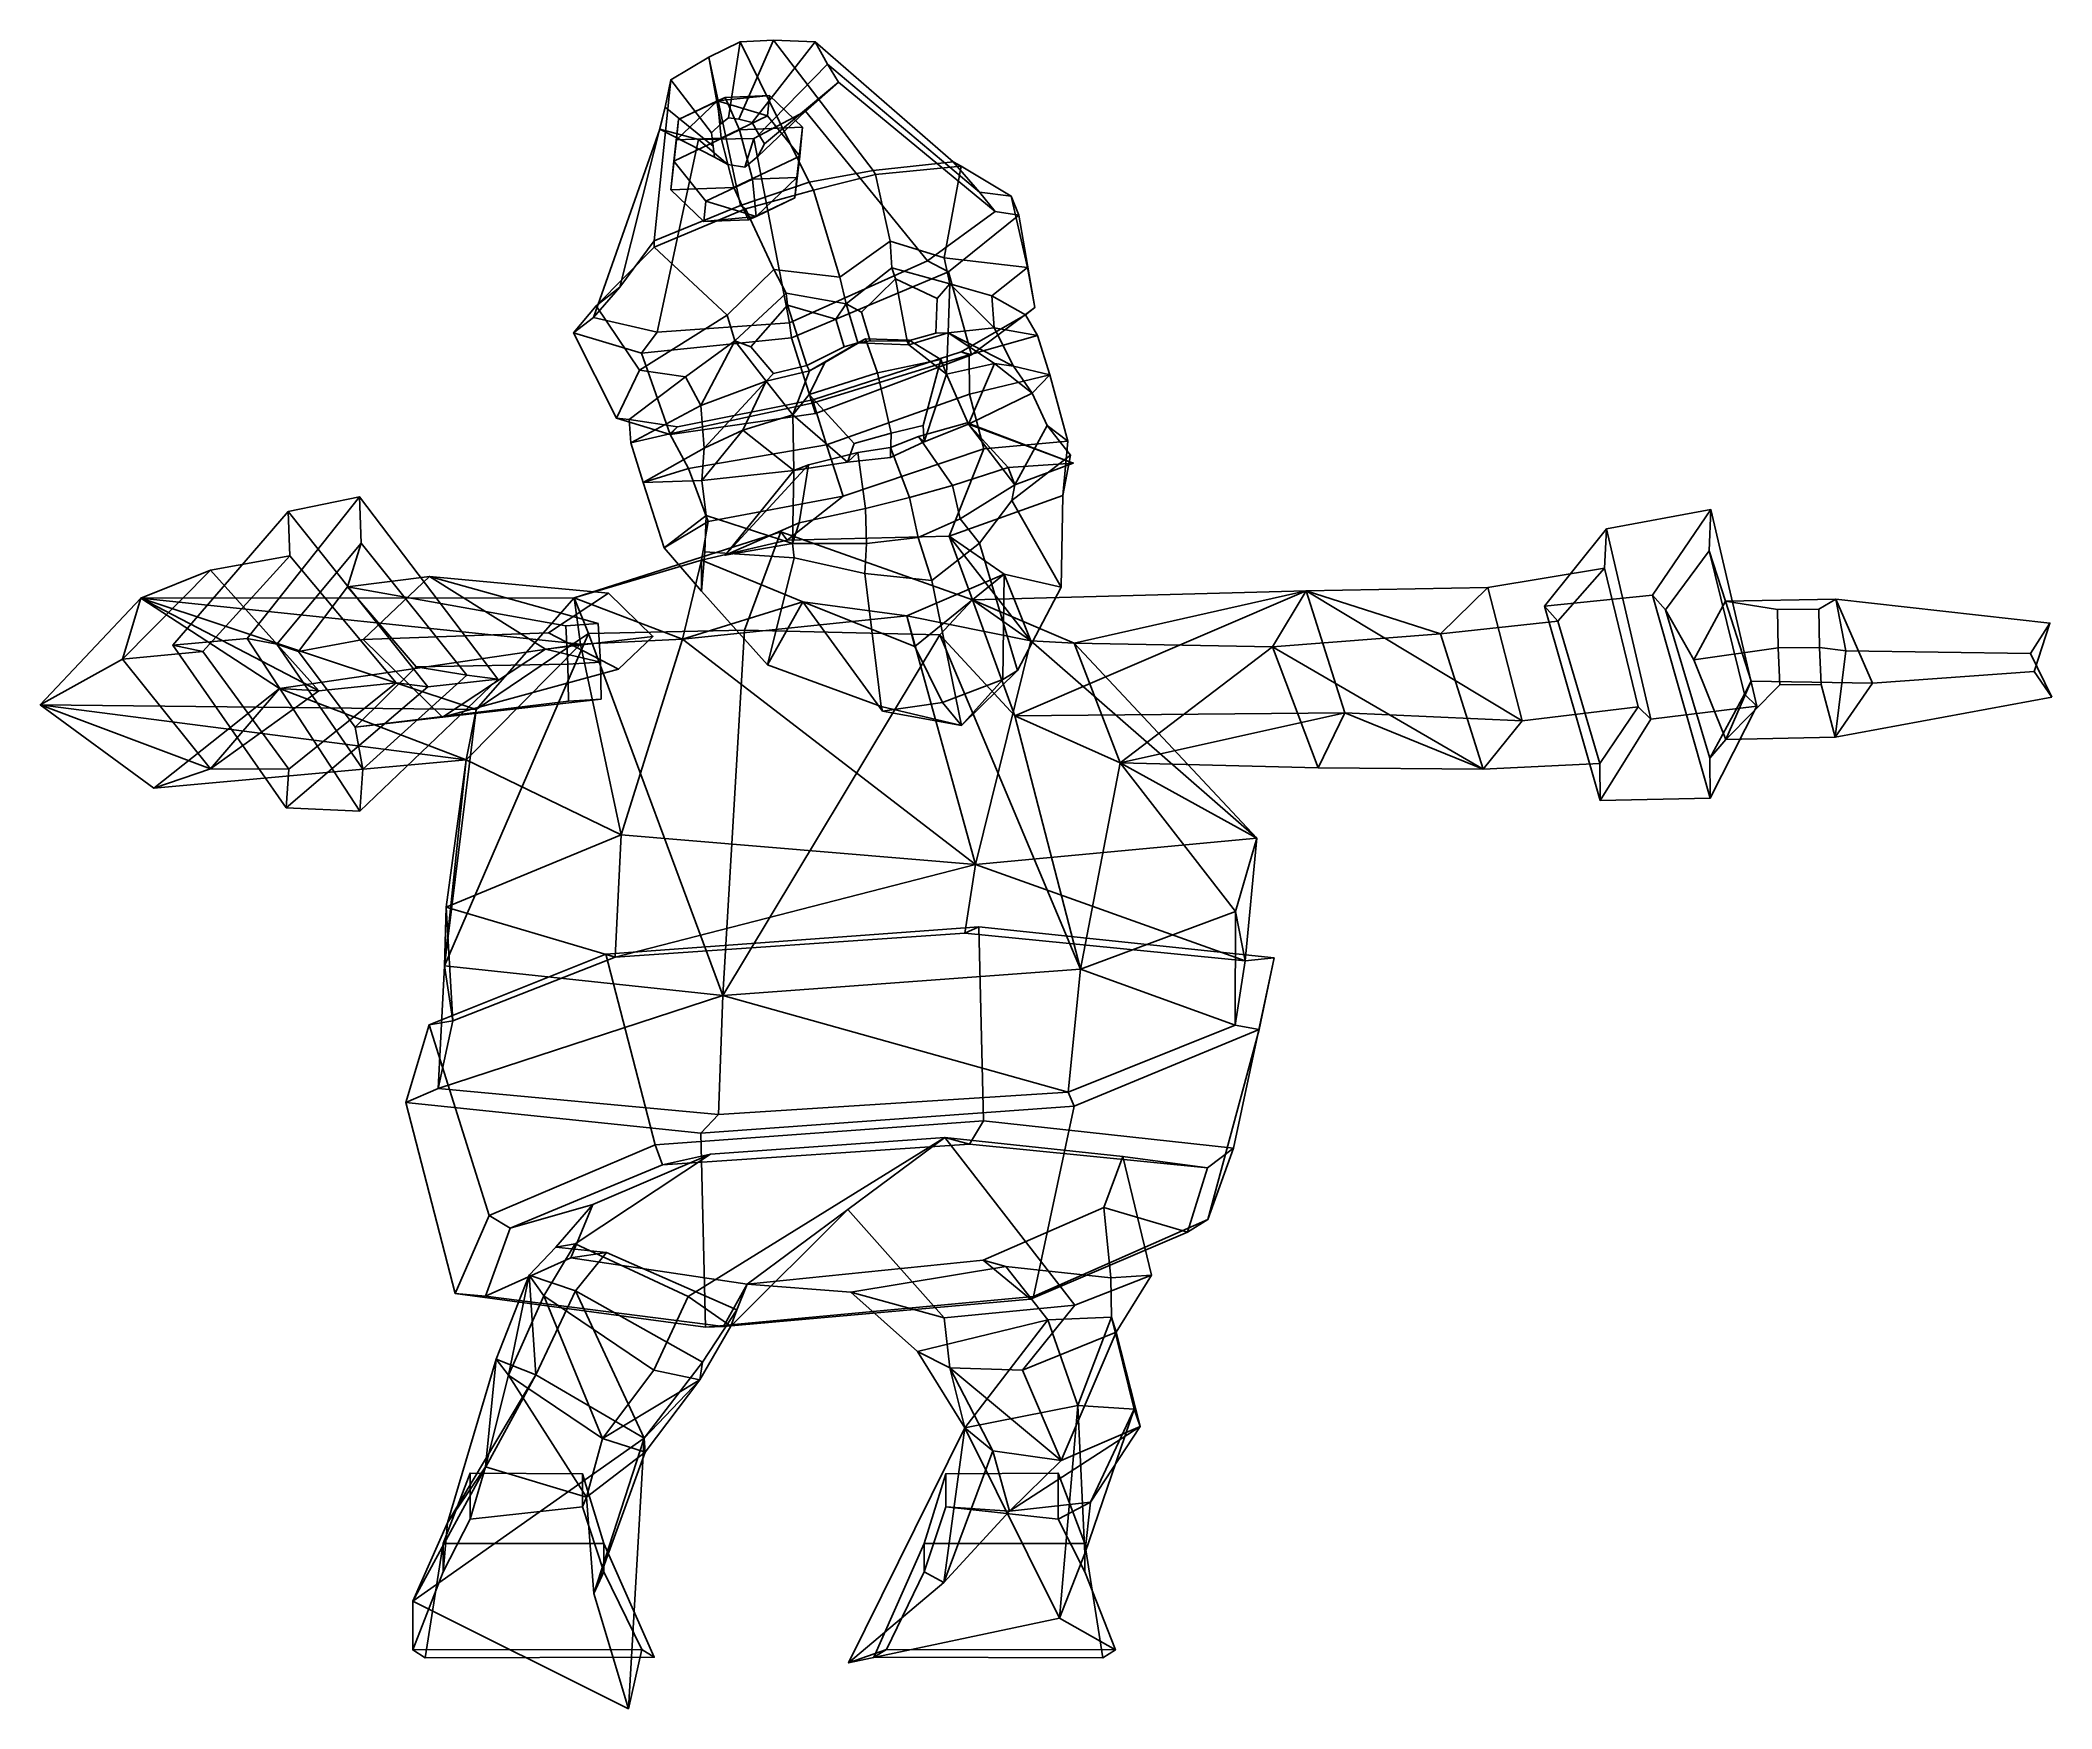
# Model space of a CAD drawing. Extents: x -197 to 393, y -168 to 322.
import ezdxf

# ---------------------------------------------------------------- set-up
doc = ezdxf.new("R2010")
doc.units = 0

msp = doc.modelspace()

# ---------------------------------------------------------------- linework, layer by layer
for p in [(106.16626, 197.522919, 56.17984), (4.035336, 170.526367, 72.028694)]:
    msp.add_point(p)
for points in [[(28.720078, 279.915527, 60.238361), (8.483101, 321.149231, 0.086172), (-0.682125, 316.590424, -0.081272), (8.589559, 273.075195, 55.846149)], [(5.075755, 298.763153, -59.585423), (2.776934, 297.018311, -58.697365), (-0.682125, 316.590424, -0.081272), (8.483101, 321.149231, 0.086172)], [(5.075755, 298.763153, -59.585423), (8.483101, 321.149231, 0.086172), (18.227602, 321.575409, -3.010952), (8.073121, 298.409485, -59.516125)], [(8.073121, 298.409485, -59.516125), (18.227602, 321.575409, -3.010952), (30.441534, 321.123749, -7.623291), (11.953447, 297.473633, -59.203255)], [(28.720078, 279.915527, 60.238361), (47.452362, 283.347931, 49.815353), (18.227602, 321.575409, -3.010952), (8.483101, 321.149231, 0.086172)], [(11.953447, 297.473633, -59.203255), (30.441534, 321.123749, -7.623291), (34.094608, 314.524689, -13.791624), (13.922966, 293.964142, -57.627762)], [(70.932182, 285.887085, 33.353603), (30.441534, 321.123749, -7.623291), (18.227602, 321.575409, -3.010952), (47.452362, 283.347931, 49.815353)], [(78.652588, 277.012939, 5.406461), (34.094608, 314.524689, -13.791624), (30.441534, 321.123749, -7.623291), (70.932182, 285.887085, 33.353603)], [(-16.754583, 262.708618, 46.960987), (8.589559, 273.075195, 55.846149), (-0.682125, 316.590424, -0.081272), (-11.903464, 309.960754, -1.062791)], [(2.776934, 297.018311, -58.697365), (0.093571, 294.358398, -57.369789), (-11.903464, 309.960754, -1.062791), (-0.682125, 316.590424, -0.081272)], [(13.922966, 293.964142, -57.627762), (34.094608, 314.524689, -13.791624), (37.327801, 309.27713, -18.811647), (15.591898, 291.154327, -56.369301)], [(83.244415, 271.311005, -18.118914), (37.327801, 309.27713, -18.811647), (34.094608, 314.524689, -13.791624), (78.652588, 277.012939, 5.406461)], [(-26.789164, 249.141235, 21.769094), (-16.754583, 262.708618, 46.960987), (-11.903464, 309.960754, -1.062791), (-13.512121, 301.974579, -6.415926)], [(0.093571, 294.358398, -57.369789), (0.589398, 290.461823, -55.566471), (-13.512121, 301.974579, -6.415926), (-11.903464, 309.960754, -1.062791)], [(15.591898, 291.154327, -56.369301), (37.327801, 309.27713, -18.811647), (27.607264, 300.751801, -21.723166), (13.615623, 287.460022, -54.581379)], [(63.400864, 256.83197, -35.060345), (27.607264, 300.751801, -21.723166), (37.327801, 309.27713, -18.811647), (83.244415, 271.311005, -18.118914)], [(-34.511074, 240.184357, 0.154587), (-26.789164, 249.141235, 21.769094), (-13.512121, 301.974579, -6.415926), (-15.096193, 295.457092, -10.68961)], [(0.589398, 290.461823, -55.566471), (0.909122, 287.297607, -54.099434), (-15.096193, 295.457092, -10.68961), (-13.512121, 301.974579, -6.415926)], [(8.319976, 295.282654, -44.571785), (4.062774, 304.811035, -55.94178), (-9.607348, 298.314117, -60.884956), (-11.012518, 286.094635, -51.562466)], [(-9.607348, 298.314117, -60.884956), (1.802011, 303.812073, -72.266083), (-10.207728, 292.344086, -74.905121)], [(1.802011, 303.812073, -72.266083), (2.862012, 292.870941, -83.982178), (-10.207728, 292.344086, -74.905121)], [(4.062774, 304.811035, -55.94178), (1.802011, 303.812073, -72.266083), (-9.607348, 298.314117, -60.884956)], [(17.132549, 305.337891, -65.018784), (16.532169, 299.367889, -79.038948), (1.802011, 303.812073, -72.266083)], [(4.062774, 304.811035, -55.94178), (17.132549, 305.337891, -65.018784), (1.802011, 303.812073, -72.266083)], [(1.802011, 303.812073, -72.266083), (16.532169, 299.367889, -79.038948), (2.862012, 292.870941, -83.982178)], [(8.319976, 295.282654, -44.571785), (26.8034, 296.027771, -57.408577), (17.132549, 305.337891, -65.018784), (4.062774, 304.811035, -55.94178)], [(26.8034, 296.027771, -57.408577), (25.954332, 287.584839, -77.236168), (16.532169, 299.367889, -79.038948), (17.132549, 305.337891, -65.018784)], [(-15.885284, 235.874023, -22.756582), (-34.511074, 240.184357, 0.154587), (-15.096193, 295.457092, -10.68961), (-3.763603, 292.481781, -16.862885)], [(0.909122, 287.297607, -54.099434), (4.829353, 285.15213, -53.223072), (-3.763603, 292.481781, -16.862885), (-15.096193, 295.457092, -10.68961)], [(-11.012518, 286.094635, -51.562466), (-9.607348, 298.314117, -60.884956), (-10.207728, 292.344086, -74.905121), (-11.861588, 277.651703, -71.390053)], [(8.319976, 295.282654, -44.571785), (-11.012518, 286.094635, -51.562466), (-1.590316, 274.311615, -49.759628), (12.079807, 280.808533, -44.816456)], [(16.532169, 299.367889, -79.038948), (25.954332, 287.584839, -77.236168), (6.621842, 278.39682, -84.226875), (2.862012, 292.870941, -83.982178)], [(8.319976, 295.282654, -44.571785), (12.079807, 280.808533, -44.816456), (25.14958, 281.335419, -53.893452), (26.8034, 296.027771, -57.408577)], [(13.615623, 287.460022, -54.581379), (27.607264, 300.751801, -21.723166), (12.464839, 292.742859, -22.353212), (9.877301, 284.338959, -53.004803)], [(22.941664, 238.655334, -47.279617), (12.464839, 292.742859, -22.353212), (27.607264, 300.751801, -21.723166), (63.400864, 256.83197, -35.060345)], [(26.8034, 296.027771, -57.408577), (25.14958, 281.335419, -53.893452), (24.5492, 275.365387, -67.91362), (25.954332, 287.584839, -77.236168)], [(22.941664, 238.655334, -47.279617), (-15.885284, 235.874023, -22.756582), (-3.763603, 292.481781, -16.862885), (12.464839, 292.742859, -22.353212)], [(-10.207728, 292.344086, -74.905121), (2.862012, 292.870941, -83.982178), (6.621842, 278.39682, -84.226875), (-11.861588, 277.651703, -71.390053)], [(4.829353, 285.15213, -53.223072), (9.877301, 284.338959, -53.004803), (12.464839, 292.742859, -22.353212), (-3.763603, 292.481781, -16.862885)], [(-11.012518, 286.094635, -51.562466), (-11.861588, 277.651703, -71.390053), (-2.190696, 268.341583, -63.779797), (-1.590316, 274.311615, -49.759628)], [(24.5492, 275.365387, -67.91362), (10.879045, 268.868439, -72.85685), (6.621842, 278.39682, -84.226875), (25.954332, 287.584839, -77.236168)], [(29.969589, 277.593597, 64.335182), (48.177689, 282.144592, 55.130165), (47.452362, 283.347931, 49.815353), (28.720078, 279.915527, 60.238361)], [(48.177689, 282.144592, 55.130165), (73.337936, 284.67218, 38.186962), (70.932182, 285.887085, 33.353603), (47.452362, 283.347931, 49.815353)], [(52.466393, 262.581848, 62.964191), (68.353981, 257.769714, 50.480701), (73.337936, 284.67218, 38.186962), (48.177689, 282.144592, 55.130165)], [(68.353981, 257.769714, 50.480701), (92.736725, 254.855347, 28.991491), (88.007736, 275.784576, 6.152724), (73.337936, 284.67218, 38.186962)], [(73.337936, 284.67218, 38.186962), (88.007736, 275.784576, 6.152724), (78.652588, 277.012939, 5.406461), (70.932182, 285.887085, 33.353603)], [(-2.190696, 268.341583, -63.779797), (-11.861588, 277.651703, -71.390053), (6.621842, 278.39682, -84.226875), (10.879045, 268.868439, -72.85685)], [(12.079807, 280.808533, -44.816456), (-1.590316, 274.311615, -49.759628), (13.139803, 269.867401, -56.532486)], [(29.969589, 277.593597, 64.335182), (28.720078, 279.915527, 60.238361), (8.589559, 273.075195, 55.846149), (10.078197, 272.073639, 61.042511)], [(37.734573, 252.070007, 70.896973), (29.969589, 277.593597, 64.335182), (10.078197, 272.073639, 61.042511), (18.382048, 254.339966, 68.031044)], [(12.079807, 280.808533, -44.816456), (13.139803, 269.867401, -56.532486), (25.14958, 281.335419, -53.893452)], [(25.14958, 281.335419, -53.893452), (13.139803, 269.867401, -56.532486), (24.5492, 275.365387, -67.91362)], [(37.734573, 252.070007, 70.896973), (52.466393, 262.581848, 62.964191), (48.177689, 282.144592, 55.130165), (29.969589, 277.593597, 64.335182)], [(10.078197, 272.073639, 61.042511), (8.589559, 273.075195, 55.846149), (-16.754583, 262.708618, 46.960987), (-16.788719, 260.848724, 52.172974)], [(18.382048, 254.339966, 68.031044), (10.078197, 272.073639, 61.042511), (-16.788719, 260.848724, 52.172974), (4.684227, 240.939697, 60.361076)], [(-1.590316, 274.311615, -49.759628), (-2.190696, 268.341583, -63.779797), (13.139803, 269.867401, -56.532486)], [(13.139803, 269.867401, -56.532486), (10.879045, 268.868439, -72.85685), (24.5492, 275.365387, -67.91362)], [(88.007736, 275.784576, 6.152724), (90.247467, 270.266205, -20.142649), (83.244415, 271.311005, -18.118914), (78.652588, 277.012939, 5.406461)], [(92.736725, 254.855347, 28.991491), (94.961235, 243.188599, -8.205342), (90.247467, 270.266205, -20.142649), (88.007736, 275.784576, 6.152724)], [(13.139803, 269.867401, -56.532486), (-2.190696, 268.341583, -63.779797), (10.879045, 268.868439, -72.85685)], [(90.247467, 270.266205, -20.142649), (69.626694, 253.612549, -38.696423), (63.400864, 256.83197, -35.060345), (83.244415, 271.311005, -18.118914)], [(94.961235, 243.188599, -8.205342), (76.342552, 229.252747, -30.715216), (69.626694, 253.612549, -38.696423), (90.247467, 270.266205, -20.142649)], [(-16.788719, 260.848724, 52.172974), (-16.754583, 262.708618, 46.960987), (-26.789164, 249.141235, 21.769094), (-33.732056, 243.604736, 25.044516)], [(4.684227, 240.939697, 60.361076), (-16.788719, 260.848724, 52.172974), (-33.732056, 243.604736, 25.044516), (-21.054913, 224.776489, 46.649876)], [(37.734573, 252.070007, 70.896973), (39.558155, 244.229034, 69.292046), (52.980537, 254.753601, 63.801933), (52.466393, 262.581848, 62.964191)], [(52.466393, 262.581848, 62.964191), (52.980537, 254.753601, 63.801933), (70.017395, 250.094543, 50.152393), (68.353981, 257.769714, 50.480701)], [(18.382048, 254.339966, 68.031044), (4.684227, 240.939697, 60.361076), (6.92251, 233.416504, 59.943565), (21.984413, 247.342285, 68.466141)], [(37.734573, 252.070007, 70.896973), (18.382048, 254.339966, 68.031044), (21.984413, 247.342285, 68.466141), (39.558155, 244.229034, 69.292046)], [(69.626694, 253.612549, -38.696423), (23.537483, 234.259216, -50.92836), (22.941664, 238.655334, -47.279617), (63.400864, 256.83197, -35.060345)], [(54.012287, 251.544373, 61.475307), (52.980537, 254.753601, 63.801933), (39.558155, 244.229034, 69.292046), (44.060982, 241.827271, 66.263565)], [(54.012287, 251.544373, 61.475307), (66.286102, 245.833405, 48.330463), (70.017395, 250.094543, 50.152393), (52.980537, 254.753601, 63.801933)], [(82.310555, 246.597412, 31.95261), (92.736725, 254.855347, 28.991491), (68.353981, 257.769714, 50.480701), (70.017395, 250.094543, 50.152393)], [(92.736725, 254.855347, 28.991491), (82.310555, 246.597412, 31.95261), (92.188721, 241.031342, -6.864069), (94.961235, 243.188599, -8.205342)], [(-33.732056, 243.604736, 25.044516), (-26.789164, 249.141235, 21.769094), (-34.511074, 240.184357, 0.154587), (-40.38047, 235.736938, 0.128421)], [(76.342552, 229.252747, -30.715216), (30.593136, 212.041748, -43.306061), (23.537483, 234.259216, -50.92836), (69.626694, 253.612549, -38.696423)], [(44.060982, 241.827271, 66.263565), (46.625099, 233.396179, 68.425514), (57.45784, 233.271484, 61.669941), (54.012287, 251.544373, 61.475307)], [(57.45784, 233.271484, 61.669941), (65.878311, 235.633179, 53.760818), (66.286102, 245.833405, 48.330463), (54.012287, 251.544373, 61.475307)], [(65.878311, 235.633179, 53.760818), (69.47921, 235.704712, 56.302101), (70.017395, 250.094543, 50.152393), (66.286102, 245.833405, 48.330463)], [(69.47921, 235.704712, 56.302101), (82.956726, 237.176239, 33.724895), (70.017395, 250.094543, 50.152393)], [(82.956726, 237.176239, 33.724895), (82.310555, 246.597412, 31.95261), (70.017395, 250.094543, 50.152393)], [(-21.054913, 224.776489, 46.649876), (-33.732056, 243.604736, 25.044516), (-40.38047, 235.736938, 0.128421), (-27.812281, 210.735535, 10.846865)], [(22.317804, 243.869446, 66.490799), (21.984413, 247.342285, 68.466141), (6.92251, 233.416504, 59.943565), (11.636168, 231.603149, 59.396862)], [(28.009741, 226.166687, 66.789864), (22.317804, 243.869446, 66.490799), (11.636168, 231.603149, 59.396862), (18.266073, 223.8255, 62.933918)], [(22.317804, 243.869446, 66.490799), (36.585449, 239.711304, 67.257454), (39.558155, 244.229034, 69.292046), (21.984413, 247.342285, 68.466141)], [(36.585449, 239.711304, 67.257454), (22.317804, 243.869446, 66.490799), (28.009741, 226.166687, 66.789864), (39.027424, 231.598511, 69.174522)], [(39.027424, 231.598511, 69.174522), (42.974968, 232.825928, 71.886421), (39.558155, 244.229034, 69.292046), (36.585449, 239.711304, 67.257454)], [(46.625099, 233.396179, 68.425514), (44.060982, 241.827271, 66.263565), (39.558155, 244.229034, 69.292046), (42.974968, 232.825928, 71.886421)], [(94.961235, 243.188599, -8.205342), (92.188721, 241.031342, -6.864069), (73.350128, 230.184631, -30.509157), (76.342552, 229.252747, -30.715216)], [(82.310555, 246.597412, 31.95261), (82.956726, 237.176239, 33.724895), (95.666946, 234.945251, -5.231178), (92.188721, 241.031342, -6.864069)], [(-40.38047, 235.736938, 0.128421), (-34.511074, 240.184357, 0.154587), (-15.885284, 235.874023, -22.756582), (-20.517481, 229.784485, -24.707693)], [(-7.588779, 222.834045, 45.903343), (6.92251, 233.416504, 59.943565), (4.684227, 240.939697, 60.361076), (-21.054913, 224.776489, 46.649876)], [(-20.517481, 229.784485, -24.707693), (-15.885284, 235.874023, -22.756582), (22.941664, 238.655334, -47.279617), (23.537483, 234.259216, -50.92836)], [(88.708229, 225.932373, 34.732487), (82.956726, 237.176239, 33.724895), (69.47921, 235.704712, 56.302101)], [(95.666946, 234.945251, -5.231178), (75.647079, 229.285004, -33.24683), (73.350128, 230.184631, -30.509157), (92.188721, 241.031342, -6.864069)], [(82.956726, 237.176239, 33.724895), (88.708229, 225.932373, 34.732487), (99.330795, 223.366089, -1.495551), (95.666946, 234.945251, -5.231178)], [(-27.812281, 210.735535, 10.846865), (-40.38047, 235.736938, 0.128421), (-20.517481, 229.784485, -24.707693), (-12.043266, 205.889465, -16.999352)], [(-12.043266, 205.889465, -16.999352), (-20.517481, 229.784485, -24.707693), (23.537483, 234.259216, -50.92836), (30.593136, 212.041748, -43.306061)], [(-3.068258, 214.437012, 47.074402), (6.92251, 233.416504, 59.943565), (-7.588779, 222.834045, 45.903343)], [(16.067034, 221.586121, 64.590691), (6.92251, 233.416504, 59.943565), (-3.068258, 214.437012, 47.074402)], [(18.266073, 223.8255, 62.933918), (11.636168, 231.603149, 59.396862), (6.92251, 233.416504, 59.943565), (16.067034, 221.586121, 64.590691)], [(28.009741, 226.166687, 66.789864), (28.853918, 224.553101, 69.25351), (42.974968, 232.825928, 71.886421), (39.027424, 231.598511, 69.174522)], [(48.727299, 223.955688, 92.056793), (45.217896, 233.977356, 86.512665), (33.307549, 227.021851, 85.294037), (28.69858, 217.630005, 88.580627)], [(45.217896, 233.977356, 86.512665), (42.974968, 232.825928, 71.886421), (28.853918, 224.553101, 69.25351), (33.307549, 227.021851, 85.294037)], [(76.342552, 229.252747, -30.715216), (73.350128, 230.184631, -30.509157), (29.835865, 216.090515, -41.289448), (30.593136, 212.041748, -43.306061)], [(75.647079, 229.285004, -33.24683), (30.03186, 215.157013, -41.616554), (29.835865, 216.090515, -41.289448), (73.350128, 230.184631, -30.509157)], [(45.217896, 233.977356, 86.512665), (58.098015, 233.574799, 81.447006), (57.921448, 232.236572, 64.74276), (42.974968, 232.825928, 71.886421)], [(57.45784, 233.271484, 61.669941), (46.625099, 233.396179, 68.425514), (42.974968, 232.825928, 71.886421), (57.921448, 232.236572, 64.74276)], [(48.727299, 223.955688, 92.056793), (67.386475, 227.856476, 82.576965), (58.098015, 233.574799, 81.447006), (45.217896, 233.977356, 86.512665)], [(57.45784, 233.271484, 61.669941), (57.921448, 232.236572, 64.74276), (69.47921, 235.704712, 56.302101), (65.878311, 235.633179, 53.760818)], [(68.991257, 223.554688, 64.817574), (69.47921, 235.704712, 56.302101), (57.921448, 232.236572, 64.74276)], [(67.386475, 227.856476, 82.576965), (68.991257, 223.554688, 64.817574), (57.921448, 232.236572, 64.74276), (58.098015, 233.574799, 81.447006)], [(83.054413, 226.720703, 59.547897), (69.47921, 235.704712, 56.302101), (68.991257, 223.554688, 64.817574)], [(83.054413, 226.720703, 59.547897), (88.708229, 225.932373, 34.732487), (69.47921, 235.704712, 56.302101)], [(99.330795, 223.366089, -1.495551), (75.793602, 217.74704, -32.955772), (75.647079, 229.285004, -33.24683), (95.666946, 234.945251, -5.231178)], [(-21.054913, 224.776489, 46.649876), (-27.812281, 210.735535, 10.846865), (-24.092934, 210.294281, 11.18072), (-7.588779, 222.834045, 45.903343)], [(28.009741, 226.166687, 66.789864), (18.266073, 223.8255, 62.933918), (16.067034, 221.586121, 64.590691), (28.853918, 224.553101, 69.25351)], [(23.902403, 211.63623, 71.814537), (28.853918, 224.553101, 69.25351), (16.067034, 221.586121, 64.590691)], [(28.69858, 217.630005, 88.580627), (33.307549, 227.021851, 85.294037), (28.853918, 224.553101, 69.25351), (23.902403, 211.63623, 71.814537)], [(75.793602, 217.74704, -32.955772), (33.768261, 202.837952, -38.523018), (30.03186, 215.157013, -41.616554), (75.647079, 229.285004, -33.24683)], [(52.788681, 206.275726, 88.112907), (62.150829, 208.564636, 81.215599), (67.386475, 227.856476, 82.576965), (48.727299, 223.955688, 92.056793)], [(62.150829, 208.564636, 81.215599), (62.461449, 203.712341, 68.491974), (68.991257, 223.554688, 64.817574), (67.386475, 227.856476, 82.576965)], [(75.480888, 208.920837, 60.007637), (83.054413, 226.720703, 59.547897), (68.991257, 223.554688, 64.817574)], [(75.480888, 208.920837, 60.007637), (94.106583, 218.020264, 34.817986), (83.054413, 226.720703, 59.547897)], [(94.106583, 218.020264, 34.817986), (88.708229, 225.932373, 34.732487), (83.054413, 226.720703, 59.547897)], [(88.708229, 225.932373, 34.732487), (94.106583, 218.020264, 34.817986), (99.330795, 223.366089, -1.495551)], [(-7.588779, 222.834045, 45.903343), (-24.092934, 210.294281, 11.18072), (-23.569262, 203.427185, 13.272104), (-3.068258, 214.437012, 47.074402)], [(-2.112231, 201.925537, 48.82616), (16.067034, 221.586121, 64.590691), (-3.068258, 214.437012, 47.074402)], [(9.229784, 207.206421, 71.004135), (16.067034, 221.586121, 64.590691), (-2.112231, 201.925537, 48.82616)], [(9.229784, 207.206421, 71.004135), (23.902403, 211.63623, 71.814537), (16.067034, 221.586121, 64.590691)], [(52.788681, 206.275726, 88.112907), (48.727299, 223.955688, 92.056793), (28.69858, 217.630005, 88.580627), (41.971672, 203.230652, 84.347038)], [(62.461449, 203.712341, 68.491974), (75.480888, 208.920837, 60.007637), (68.991257, 223.554688, 64.817574)], [(104.603607, 203.970337, 2.4651), (79.974266, 201.737701, -27.797779), (75.793602, 217.74704, -32.955772), (99.330795, 223.366089, -1.495551)], [(98.516312, 208.575867, 36.031704), (104.603607, 203.970337, 2.4651), (99.330795, 223.366089, -1.495551), (94.106583, 218.020264, 34.817986)], [(-3.068258, 214.437012, 47.074402), (-23.569262, 203.427185, 13.272104), (-19.948198, 191.836731, 17.01437), (-2.112231, 201.925537, 48.82616)], [(-12.201075, 206.063843, -19.614401), (-9.956711, 208.163879, -17.581457), (29.835865, 216.090515, -41.289448), (30.03186, 215.157013, -41.616554)], [(-6.663995, 195.950806, -20.159857), (-12.201075, 206.063843, -19.614401), (30.03186, 215.157013, -41.616554), (33.768261, 202.837952, -38.523018)], [(-12.043266, 205.889465, -16.999352), (30.593136, 212.041748, -43.306061), (29.835865, 216.090515, -41.289448), (-9.956711, 208.163879, -17.581457)], [(41.971672, 203.230652, 84.347038), (28.69858, 217.630005, 88.580627), (23.902403, 211.63623, 71.814537), (39.942097, 197.759766, 71.986565)], [(79.974266, 201.737701, -27.797779), (38.738281, 187.849335, -32.027119), (33.768261, 202.837952, -38.523018), (75.793602, 217.74704, -32.955772)], [(98.516312, 208.575867, 36.031704), (94.106583, 218.020264, 34.817986), (75.480888, 208.920837, 60.007637), (89.050362, 191.136536, 67.952431)], [(-27.812281, 210.735535, 10.846865), (-12.043266, 205.889465, -16.999352), (-9.956711, 208.163879, -17.581457), (-24.092934, 210.294281, 11.18072)], [(-23.569262, 203.427185, 13.272104), (-24.092934, 210.294281, 11.18072), (-9.956711, 208.163879, -17.581457), (-12.201075, 206.063843, -19.614401)], [(-2.735441, 192.421722, 49.8461), (9.229784, 207.206421, 71.004135), (-2.112231, 201.925537, 48.82616)], [(24.23484, 195.374817, 67.960091), (9.229784, 207.206421, 71.004135), (-2.735441, 192.421722, 49.8461)], [(24.23484, 195.374817, 67.960091), (23.902403, 211.63623, 71.814537), (9.229784, 207.206421, 71.004135)], [(39.942097, 197.759766, 71.986565), (23.902403, 211.63623, 71.814537), (24.23484, 195.374817, 67.960091)], [(52.788681, 206.275726, 88.112907), (52.590504, 199.175842, 76.530678), (62.461449, 203.712341, 68.491974), (62.150829, 208.564636, 81.215599)], [(60.759438, 205.263123, 77.031517), (70.774071, 190.897339, 89.67688), (87.112175, 196.19928, 77.910332), (75.110985, 209.296356, 74.643196)], [(75.110985, 209.296356, 74.643196), (75.480888, 208.920837, 60.007637), (62.461449, 203.712341, 68.491974), (60.759438, 205.263123, 77.031517)], [(87.112175, 196.19928, 77.910332), (106.16626, 197.522919, 56.17984), (75.110985, 209.296356, 74.643196)], [(75.110985, 209.296356, 74.643196), (106.16626, 197.522919, 56.17984), (75.480888, 208.920837, 60.007637)], [(106.16626, 197.522919, 56.17984), (89.050362, 191.136536, 67.952431), (75.480888, 208.920837, 60.007637)], [(98.516312, 208.575867, 36.031704), (89.050362, 191.136536, 67.952431), (88.186462, 186.579498, 59.352238), (105.429123, 199.870361, 39.975922)], [(103.130089, 187.963989, 9.513288), (104.603607, 203.970337, 2.4651), (98.516312, 208.575867, 36.031704), (105.429123, 199.870361, 39.975922)], [(-19.948198, 191.836731, 17.01437), (-23.569262, 203.427185, 13.272104), (-12.201075, 206.063843, -19.614401), (-6.663995, 195.950806, -20.159857)], [(-2.112231, 201.925537, 48.82616), (-19.948198, 191.836731, 17.01437), (-2.735441, 192.421722, 49.8461)], [(-0.926492, 180.352966, -15.243459), (-6.663995, 195.950806, -20.159857), (33.768261, 202.837952, -38.523018), (38.738281, 187.849335, -32.027119)], [(69.809036, 176.074738, 2.076369), (22.283443, 174.909119, -9.399861), (38.738281, 187.849335, -32.027119), (79.974266, 201.737701, -27.797779)], [(52.788681, 206.275726, 88.112907), (41.971672, 203.230652, 84.347038), (39.942097, 197.759766, 71.986565), (52.590504, 199.175842, 76.530678)], [(52.567902, 202.086395, 81.342812), (52.590504, 199.175842, 76.530678), (39.942097, 197.759766, 71.986565), (43.025063, 200.575378, 79.783569)], [(45.260654, 184.15332, 93.636093), (58.147278, 187.452301, 92.369293), (52.567902, 202.086395, 81.342812), (43.025063, 200.575378, 79.783569)], [(70.774071, 190.897339, 89.67688), (60.759438, 205.263123, 77.031517), (52.567902, 202.086395, 81.342812), (58.147278, 187.452301, 92.369293)], [(52.567902, 202.086395, 81.342812), (60.759438, 205.263123, 77.031517), (62.461449, 203.712341, 68.491974), (52.590504, 199.175842, 76.530678)], [(103.130089, 187.963989, 9.513288), (69.809036, 176.074738, 2.076369), (79.974266, 201.737701, -27.797779), (104.603607, 203.970337, 2.4651)], [(-13.818416, 172.667542, 20.842035), (-19.948198, 191.836731, 17.01437), (-6.663995, 195.950806, -20.159857), (-0.926492, 180.352966, -15.243459)], [(-1.479278, 182.143738, 51.549194), (23.844662, 173.900513, 78.071159), (24.23484, 195.374817, 67.960091), (-2.735441, 192.421722, 49.8461)], [(25.828442, 179.999939, 87.420448), (28.511969, 196.978699, 81.874512), (4.035336, 170.526367, 72.028694)], [(28.511969, 196.978699, 81.874512), (24.23484, 195.374817, 67.960091), (4.035336, 170.526367, 72.028694)], [(4.035336, 170.526367, 72.028694), (24.23484, 195.374817, 67.960091), (23.844662, 173.900513, 78.071159)], [(28.511969, 196.978699, 81.874512), (43.025063, 200.575378, 79.783569), (39.942097, 197.759766, 71.986565), (24.23484, 195.374817, 67.960091)], [(43.025063, 200.575378, 79.783569), (28.511969, 196.978699, 81.874512), (25.828442, 179.999939, 87.420448), (45.260654, 184.15332, 93.636093)], [(70.774071, 190.897339, 89.67688), (73.027054, 181.133057, 80.629349), (89.050362, 191.136536, 67.952431), (87.112175, 196.19928, 77.910332)], [(89.050362, 191.136536, 67.952431), (106.16626, 197.522919, 56.17984), (87.112175, 196.19928, 77.910332)], [(88.186462, 186.579498, 59.352238), (102.677406, 161.120056, 30.634977), (103.130089, 187.963989, 9.513288), (105.429123, 199.870361, 39.975922)], [(-1.479278, 182.143738, 51.549194), (-2.735441, 192.421722, 49.8461), (-19.948198, 191.836731, 17.01437), (-13.818416, 172.667542, 20.842035)], [(58.147278, 187.452301, 92.369293), (60.67086, 175.705627, 88.622391), (73.027054, 181.133057, 80.629349), (70.774071, 190.897339, 89.67688)], [(78.739265, 174.010895, 83.278488), (88.186462, 186.579498, 59.352238), (89.050362, 191.136536, 67.952431), (73.027054, 181.133057, 80.629349)], [(-136.201843, 146.044556, 173.108093), (-103.25193, 187.623962, 140.707397), (-124.13562, 183.264038, 116.328598), (-157.981857, 144.046387, 148.235336)], [(-157.981857, 144.046387, 148.235336), (-124.13562, 183.264038, 116.328598), (-123.602921, 170.292419, 117.032547), (-149.154724, 142.273743, 140.979187)], [(-136.201843, 146.044556, 173.108093), (-127.503601, 144.337891, 165.954315), (-102.758789, 174.043762, 141.498611), (-103.25193, 187.623962, 140.707397)], [(-83.166458, 131.879028, 86.481255), (-124.13562, 183.264038, 116.328598), (-103.25193, 187.623962, 140.707397), (-62.589161, 134.072754, 112.346756)], [(-83.166458, 131.879028, 86.481255), (-92.476387, 133.05603, 94.195801), (-123.602921, 170.292419, 117.032547), (-124.13562, 183.264038, 116.328598)], [(-62.589161, 134.072754, 112.346756), (-103.25193, 187.623962, 140.707397), (-102.758789, 174.043762, 141.498611), (-71.73642, 135.268372, 119.923004)], [(-2.875738, 168.978302, 15.336921), (-0.926492, 180.352966, -15.243459), (38.738281, 187.849335, -32.027119), (22.283443, 174.909119, -9.399861)], [(45.260654, 184.15332, 93.636093), (25.828442, 179.999939, 87.420448), (23.844662, 173.900513, 78.071159), (45.546509, 173.869049, 84.893829)], [(58.147278, 187.452301, 92.369293), (45.260654, 184.15332, 93.636093), (45.546509, 173.869049, 84.893829), (60.67086, 175.705627, 88.622391)], [(102.677406, 161.120056, 30.634977), (85.908287, 164.878052, 22.546368), (69.809036, 176.074738, 2.076369), (103.130089, 187.963989, 9.513288)], [(89.862747, 136.64386, 69.260117), (102.677406, 161.120056, 30.634977), (88.186462, 186.579498, 59.352238), (78.739265, 174.010895, 83.278488)], [(244.501465, 155.512329, 62.8825), (276.166534, 158.756439, 72.050972), (293.263, 183.843201, 5.68923), (262.630951, 178.17981, -3.202755)], [(306.791626, 126.157196, -13.116384), (275.626953, 122.380463, -23.676363), (262.630951, 178.17981, -3.202755), (293.263, 183.843201, 5.68923)], [(276.166534, 158.756439, 72.050972), (279.964966, 154.439087, 61.58992), (292.730347, 171.74231, 11.900206), (293.263, 183.843201, 5.68923)], [(306.791626, 126.157196, -13.116384), (293.263, 183.843201, 5.68923), (292.730347, 171.74231, 11.900206), (303.165802, 129.742706, -2.930804)], [(20.429623, 177.29657, -12.649041), (9.710292, 148.44516, -58.402836), (-35.994881, 147.521118, -39.392467), (-40.220734, 157.93631, -2.997836)], [(20.429623, 177.29657, -12.649041), (-40.220734, 157.93631, -2.997836), (-2.875738, 168.978302, 15.336921), (22.283443, 174.909119, -9.399861)], [(-2.863106, 159.946472, 25.961494), (-1.878629, 171.505371, 56.628124), (-1.479278, 182.143738, 51.549194), (-13.818416, 172.667542, 20.842035)], [(-2.863106, 159.946472, 25.961494), (-13.818416, 172.667542, 20.842035), (-0.926492, 180.352966, -15.243459), (-2.875738, 168.978302, 15.336921)], [(-1.479278, 182.143738, 51.549194), (-1.878629, 171.505371, 56.628124), (24.322462, 169.69812, 69.262764), (23.844662, 173.900513, 78.071159)], [(23.844662, 173.900513, 78.071159), (25.828442, 179.999939, 87.420448), (4.035336, 170.526367, 72.028694)], [(20.429623, 177.29657, -12.649041), (76.614456, 157.419067, -23.59049), (67.03772, 147.123596, -66.021614), (9.710292, 148.44516, -58.402836)], [(22.283443, 174.909119, -9.399861), (69.809036, 176.074738, 2.076369), (76.614456, 157.419067, -23.59049), (20.429623, 177.29657, -12.649041)], [(64.743813, 163.035828, 93.287308), (78.739265, 174.010895, 83.278488), (73.027054, 181.133057, 80.629349), (60.67086, 175.705627, 88.622391)], [(244.501465, 155.512329, 62.8825), (262.630951, 178.17981, -3.202755), (262.096741, 166.657654, 2.79703), (248.366501, 151.081848, 52.252045)], [(275.626953, 122.380463, -23.676363), (271.946411, 125.981934, -13.322846), (262.096741, 166.657654, 2.79703), (262.630951, 178.17981, -3.202755)], [(-121.086838, 142.267883, 154.464706), (-106.740829, 161.163696, 137.141724), (-102.758789, 174.043762, 141.498611), (-127.503601, 144.337891, 165.954315)], [(-86.564445, 137.688202, 120.391174), (-71.73642, 135.268372, 119.923004), (-102.758789, 174.043762, 141.498611), (-106.740829, 161.163696, 137.141724)], [(24.322462, 169.69812, 69.262764), (-1.878629, 171.505371, 56.628124), (-2.863106, 159.946472, 25.961494), (16.476856, 138.334412, 44.01173)], [(45.008915, 165.094849, 88.512817), (45.546509, 173.869049, 84.893829), (23.844662, 173.900513, 78.071159), (24.322462, 169.69812, 69.262764)], [(64.743813, 163.035828, 93.287308), (60.67086, 175.705627, 88.622391), (45.546509, 173.869049, 84.893829), (45.008915, 165.094849, 88.512817)], [(73.458755, 120.559479, 77.093681), (89.862747, 136.64386, 69.260117), (78.739265, 174.010895, 83.278488), (64.743813, 163.035828, 93.287308)], [(93.79821, 145.371338, 22.560041), (69.809036, 176.074738, 2.076369), (85.908287, 164.878052, 22.546368)], [(76.614456, 157.419067, -23.59049), (69.809036, 176.074738, 2.076369), (93.79821, 145.371338, 22.560041)], [(288.240692, 139.736664, 49.306477), (297.570618, 156.984222, 20.02302), (292.730347, 171.74231, 11.900206), (279.964966, 154.439087, 61.58992)], [(305.119507, 133.55542, 3.907593), (303.165802, 129.742706, -2.930804), (292.730347, 171.74231, 11.900206), (297.570618, 156.984222, 20.02302)], [(-149.154724, 142.273743, 140.979187), (-123.602921, 170.292419, 117.032547), (-146.892471, 166.100891, 89.696228), (-172.767075, 140.022583, 113.741737)], [(-172.767075, 140.022583, 113.741737), (-146.892471, 166.100891, 89.696228), (-167.337555, 157.833008, 40.883369)], [(-115.095055, 130.64328, 66.138138), (-167.337555, 157.833008, 40.883369), (-146.892471, 166.100891, 89.696228)], [(-146.892471, 166.100891, 89.696228), (-123.602921, 170.292419, 117.032547), (-92.476387, 133.05603, 94.195801), (-115.095055, 130.64328, 66.138138)], [(-40.220734, 157.93631, -2.997836), (-8.422009, 145.800781, 51.329033), (-2.875738, 168.978302, 15.336921)], [(-8.422009, 145.800781, 51.329033), (26.909676, 156.794067, 37.652302), (-2.875738, 168.978302, 15.336921)], [(16.476856, 138.334412, 44.01173), (-2.863106, 159.946472, 25.961494), (-2.875738, 168.978302, 15.336921), (26.909676, 156.794067, 37.652302)], [(49.877022, 126.074341, 75.465164), (45.008915, 165.094849, 88.512817), (24.322462, 169.69812, 69.262764), (16.476856, 138.334412, 44.01173)], [(227.869293, 160.97644, -7.374122), (213.905762, 147.42041, 42.068344), (248.366501, 151.081848, 52.252045), (262.096741, 166.657654, 2.79703)], [(271.946411, 125.981934, -13.322846), (237.899063, 121.880493, -24.656212), (227.869293, 160.97644, -7.374122), (262.096741, 166.657654, 2.79703)], [(-102.134117, 145.71759, 187.580063), (-82.678856, 164.244995, 163.132309), (-106.740829, 161.163696, 137.141724), (-121.086838, 142.267883, 154.464706)], [(-33.203953, 150.39624, 133.620041), (-42.687321, 149.803009, 124.835045), (-106.740829, 161.163696, 137.141724), (-82.678856, 164.244995, 163.132309)], [(-42.10817, 138.534119, 126.195152), (-86.564445, 137.688202, 120.391174), (-106.740829, 161.163696, 137.141724), (-42.687321, 149.803009, 124.835045)], [(-47.782135, 147.705872, 212.986191), (-30.116272, 159.335175, 207.672852), (-82.678856, 164.244995, 163.132309), (-102.134117, 145.71759, 187.580063)], [(-17.136497, 146.672882, 196.119354), (-48.624767, 142.876343, 151.45343), (-82.678856, 164.244995, 163.132309), (-30.116272, 159.335175, 207.672852)], [(-32.526798, 139.118469, 134.901825), (-33.203953, 150.39624, 133.620041), (-82.678856, 164.244995, 163.132309), (-48.624767, 142.876343, 151.45343)], [(73.458755, 120.559479, 77.093681), (64.743813, 163.035828, 93.287308), (45.008915, 165.094849, 88.512817), (49.877022, 126.074341, 75.465164)], [(59.69442, 143.64624, 27.720961), (57.355419, 152.682007, 38.428349), (85.908287, 164.878052, 22.546368)], [(57.355419, 152.682007, 38.428349), (93.79821, 145.371338, 22.560041), (85.908287, 164.878052, 22.546368)], [(85.505005, 134.057434, 53.517662), (67.820694, 127.223663, 52.1133), (59.69442, 143.64624, 27.720961), (85.908287, 164.878052, 22.546368)], [(106.433769, 144.718567, 16.430138), (174.529541, 160.059601, -2.580133), (76.614456, 157.419067, -23.59049)], [(89.051926, 123.371704, -52.319508), (76.614456, 157.419067, -23.59049), (174.529541, 160.059601, -2.580133)], [(89.862747, 136.64386, 69.260117), (85.505005, 134.057434, 53.517662), (85.908287, 164.878052, 22.546368), (102.677406, 161.120056, 30.634977)], [(89.051926, 123.371704, -52.319508), (174.529541, 160.059601, -2.580133), (185.916336, 124.238403, -16.07913)], [(106.433769, 144.718567, 16.430138), (164.662247, 143.640472, 40.997761), (174.529541, 160.059601, -2.580133)], [(213.905762, 147.42041, 42.068344), (174.529541, 160.059601, -2.580133), (164.662247, 143.640472, 40.997761)], [(213.905762, 147.42041, 42.068344), (227.869293, 160.97644, -7.374122), (174.529541, 160.059601, -2.580133)], [(237.899063, 121.880493, -24.656212), (174.529541, 160.059601, -2.580133), (227.869293, 160.97644, -7.374122)], [(237.899063, 121.880493, -24.656212), (185.916336, 124.238403, -16.07913), (174.529541, 160.059601, -2.580133)], [(-69.004341, 125.239319, -26.053505), (-196.874252, 126.613342, 35.499729), (-167.337555, 157.833008, 40.883369)], [(-172.767075, 140.022583, 113.741737), (-167.337555, 157.833008, 40.883369), (-196.874252, 126.613342, 35.499729)], [(-38.339439, 144.38269, 46.929371), (-40.220734, 157.93631, -2.997836), (-167.337555, 157.833008, 40.883369)], [(-69.004341, 125.239319, -26.053505), (-167.337555, 157.833008, 40.883369), (-40.220734, 157.93631, -2.997836)], [(-38.339439, 144.38269, 46.929371), (-167.337555, 157.833008, 40.883369), (-126.664391, 131.412384, 61.138184)], [(-115.095055, 130.64328, 66.138138), (-126.664391, 131.412384, 61.138184), (-167.337555, 157.833008, 40.883369)], [(-69.004341, 125.239319, -26.053505), (-40.220734, 157.93631, -2.997836), (-35.994881, 147.521118, -39.392467)], [(-27.221397, 137.085388, 209.55661), (-17.136497, 146.672882, 196.119354), (-30.116272, 159.335175, 207.672852), (-47.782135, 147.705872, 212.986191)], [(-38.339439, 144.38269, 46.929371), (-8.422009, 145.800781, 51.329033), (-40.220734, 157.93631, -2.997836)], [(57.355419, 152.682007, 38.428349), (26.909676, 156.794067, 37.652302), (-8.422009, 145.800781, 51.329033)], [(49.877022, 126.074341, 75.465164), (16.476856, 138.334412, 44.01173), (26.909676, 156.794067, 37.652302), (50.26992, 124.743622, 58.985504)], [(50.26992, 124.743622, 58.985504), (26.909676, 156.794067, 37.652302), (59.69442, 143.64624, 27.720961), (67.820694, 127.223663, 52.1133)], [(59.69442, 143.64624, 27.720961), (26.909676, 156.794067, 37.652302), (57.355419, 152.682007, 38.428349)], [(89.051926, 123.371704, -52.319508), (67.03772, 147.123596, -66.021614), (76.614456, 157.419067, -23.59049)], [(106.433769, 144.718567, 16.430138), (76.614456, 157.419067, -23.59049), (93.79821, 145.371338, 22.560041)], [(260.775513, 98.473419, 32.452621), (293.02298, 99.162933, 43.734528), (276.166534, 158.756439, 72.050972), (244.501465, 155.512329, 62.8825)], [(260.775513, 98.473419, 32.452621), (244.501465, 155.512329, 62.8825), (248.366501, 151.081848, 52.252045), (260.699341, 109.38147, 28.622244)], [(293.02298, 99.162933, 43.734528), (292.945709, 110.939545, 39.583393), (279.964966, 154.439087, 61.58992), (276.166534, 158.756439, 72.050972)], [(297.675812, 116.376373, 28.355036), (288.240692, 139.736664, 49.306477), (279.964966, 154.439087, 61.58992), (292.945709, 110.939545, 39.583393)], [(313.006775, 143.351807, 84.237526), (312.770691, 154.551971, 82.320778), (297.570618, 156.984222, 20.02302), (288.240692, 139.736664, 49.306477)], [(340.69397, 132.963898, 3.315746), (305.119507, 133.55542, 3.907593), (297.570618, 156.984222, 20.02302), (329.973419, 157.536346, 27.825512)], [(324.91629, 154.611877, 86.786522), (329.973419, 157.536346, 27.825512), (297.570618, 156.984222, 20.02302), (312.770691, 154.551971, 82.320778)], [(325.126831, 143.427612, 88.825401), (324.91629, 154.611877, 86.786522), (312.770691, 154.551971, 82.320778), (313.006775, 143.351807, 84.237526)], [(325.126831, 143.427612, 88.825401), (332.830688, 142.417297, 66.760681), (329.973419, 157.536346, 27.825512), (324.91629, 154.611877, 86.786522)], [(387.050293, 141.660095, 74.547005), (392.729401, 150.584503, 55.828175), (329.973419, 157.536346, 27.825512), (332.830688, 142.417297, 66.760681)], [(388.110596, 136.341492, 39.973892), (340.69397, 132.963898, 3.315746), (329.973419, 157.536346, 27.825512), (392.729401, 150.584503, 55.828175)], [(-27.221397, 137.085388, 209.55661), (-47.782135, 147.705872, 212.986191), (-102.134117, 145.71759, 187.580063), (-78.858139, 122.979919, 166.04277)], [(-32.526798, 139.118469, 134.901825), (-42.10817, 138.534119, 126.195152), (-42.687321, 149.803009, 124.835045), (-33.203953, 150.39624, 133.620041)], [(3.440702, 41.296249, -106.039299), (-35.994881, 147.521118, -39.392467), (9.710292, 148.44516, -58.402836)], [(77.500961, 79.742432, 94.119652), (57.355419, 152.682007, 38.428349), (-8.422009, 145.800781, 51.329033)], [(3.440702, 41.296249, -106.039299), (9.710292, 148.44516, -58.402836), (67.03772, 147.123596, -66.021614)], [(77.500961, 79.742432, 94.119652), (93.79821, 145.371338, 22.560041), (57.355419, 152.682007, 38.428349)], [(213.905762, 147.42041, 42.068344), (226.460541, 107.727112, 16.983778), (260.699341, 109.38147, 28.622244), (248.366501, 151.081848, 52.252045)], [(393.284729, 128.803406, 61.507721), (388.110596, 136.341492, 39.973892), (392.729401, 150.584503, 55.828175), (387.050293, 141.660095, 74.547005)], [(-146.909058, 107.758636, 94.888428), (-123.896339, 107.716644, 122.833015), (-149.154724, 142.273743, 140.979187), (-172.767075, 140.022583, 113.741737)], [(-124.752342, 96.317719, 124.563652), (-103.135399, 95.363052, 151.010803), (-136.201843, 146.044556, 173.108093), (-157.981857, 144.046387, 148.235336)], [(-124.752342, 96.317719, 124.563652), (-157.981857, 144.046387, 148.235336), (-149.154724, 142.273743, 140.979187), (-123.896339, 107.716644, 122.833015)], [(-103.135399, 95.363052, 151.010803), (-102.222832, 107.677124, 149.151413), (-127.503601, 144.337891, 165.954315), (-136.201843, 146.044556, 173.108093)], [(-104.457367, 119.998718, 141.292252), (-121.086838, 142.267883, 154.464706), (-127.503601, 144.337891, 165.954315), (-102.222832, 107.677124, 149.151413)], [(-71.942703, 110.404785, 19.794706), (-38.339439, 144.38269, 46.929371), (-126.664391, 131.412384, 61.138184)], [(-78.858139, 122.979919, 166.04277), (-102.134117, 145.71759, 187.580063), (-121.086838, 142.267883, 154.464706), (-104.457367, 119.998718, 141.292252)], [(-27.221397, 137.085388, 209.55661), (-78.858139, 122.979919, 166.04277), (-48.624767, 142.876343, 151.45343), (-17.136497, 146.672882, 196.119354)], [(-32.349812, 128.290283, 136.73465), (-32.526798, 139.118469, 134.901825), (-48.624767, 142.876343, 151.45343), (-78.858139, 122.979919, 166.04277)], [(-78.294563, 50.025497, -40.427299), (-35.994881, 147.521118, -39.392467), (3.440702, 41.296249, -106.039299)], [(-78.294563, 50.025497, -40.427299), (-69.004341, 125.239319, -26.053505), (-35.994881, 147.521118, -39.392467)], [(-26.47385, 88.471222, 99.453621), (-38.339439, 144.38269, 46.929371), (-71.942703, 110.404785, 19.794706)], [(-26.47385, 88.471222, 99.453621), (-8.422009, 145.800781, 51.329033), (-38.339439, 144.38269, 46.929371)], [(77.500961, 79.742432, 94.119652), (-8.422009, 145.800781, 51.329033), (-26.47385, 88.471222, 99.453621)], [(108.28376, 48.997879, -109.265251), (3.440702, 41.296249, -106.039299), (67.03772, 147.123596, -66.021614)], [(108.28376, 48.997879, -109.265251), (67.03772, 147.123596, -66.021614), (89.051926, 123.371704, -52.319508)], [(77.500961, 79.742432, 94.119652), (160.104477, 87.443604, 30.615669), (93.79821, 145.371338, 22.560041)], [(160.104477, 87.443604, 30.615669), (106.433769, 144.718567, 16.430138), (93.79821, 145.371338, 22.560041)], [(160.104477, 87.443604, 30.615669), (119.928116, 109.548401, -22.183395), (106.433769, 144.718567, 16.430138)], [(119.928116, 109.548401, -22.183395), (164.662247, 143.640472, 40.997761), (106.433769, 144.718567, 16.430138)], [(178.071854, 108.132751, 20.61569), (164.662247, 143.640472, 40.997761), (119.928116, 109.548401, -22.183395)], [(226.460541, 107.727112, 16.983778), (213.905762, 147.42041, 42.068344), (164.662247, 143.640472, 40.997761)], [(226.460541, 107.727112, 16.983778), (164.662247, 143.640472, 40.997761), (178.071854, 108.132751, 20.61569)], [(313.466644, 132.46936, 85.613785), (313.006775, 143.351807, 84.237526), (288.240692, 139.736664, 49.306477), (297.675812, 116.376373, 28.355036)], [(325.645508, 132.530945, 90.103844), (325.126831, 143.427612, 88.825401), (313.006775, 143.351807, 84.237526), (313.466644, 132.46936, 85.613785)], [(325.645508, 132.530945, 90.103844), (329.782898, 117.074829, 37.243828), (332.830688, 142.417297, 66.760681), (325.126831, 143.427612, 88.825401)], [(393.284729, 128.803406, 61.507721), (387.050293, 141.660095, 74.547005), (332.830688, 142.417297, 66.760681), (329.782898, 117.074829, 37.243828)], [(-146.909058, 107.758636, 94.888428), (-172.767075, 140.022583, 113.741737), (-196.874252, 126.613342, 35.499729)], [(-41.869987, 127.696106, 127.931099), (-104.457367, 119.998718, 141.292252), (-86.564445, 137.688202, 120.391174), (-42.10817, 138.534119, 126.195152)], [(-104.457367, 119.998718, 141.292252), (-102.222832, 107.677124, 149.151413), (-71.73642, 135.268372, 119.923004), (-86.564445, 137.688202, 120.391174)], [(-32.349812, 128.290283, 136.73465), (-41.869987, 127.696106, 127.931099), (-42.10817, 138.534119, 126.195152), (-32.526798, 139.118469, 134.901825)], [(73.458755, 120.559479, 77.093681), (85.505005, 134.057434, 53.517662), (89.862747, 136.64386, 69.260117)], [(393.284729, 128.803406, 61.507721), (329.782898, 117.074829, 37.243828), (340.69397, 132.963898, 3.315746), (388.110596, 136.341492, 39.973892)], [(-163.569336, 102.169739, 52.604965), (-71.942703, 110.404785, 19.794706), (-126.664391, 131.412384, 61.138184)], [(-146.909058, 107.758636, 94.888428), (-163.569336, 102.169739, 52.604965), (-126.664391, 131.412384, 61.138184)], [(-115.095055, 130.64328, 66.138138), (-92.476387, 133.05603, 94.195801), (-123.896339, 107.716644, 122.833015), (-146.909058, 107.758636, 94.888428)], [(-146.909058, 107.758636, 94.888428), (-126.664391, 131.412384, 61.138184), (-115.095055, 130.64328, 66.138138)], [(-124.752342, 96.317719, 124.563652), (-83.166458, 131.879028, 86.481255), (-62.589161, 134.072754, 112.346756), (-103.135399, 95.363052, 151.010803)], [(-124.752342, 96.317719, 124.563652), (-123.896339, 107.716644, 122.833015), (-92.476387, 133.05603, 94.195801), (-83.166458, 131.879028, 86.481255)], [(-103.135399, 95.363052, 151.010803), (-62.589161, 134.072754, 112.346756), (-71.73642, 135.268372, 119.923004), (-102.222832, 107.677124, 149.151413)], [(73.458755, 120.559479, 77.093681), (67.820694, 127.223663, 52.1133), (85.505005, 134.057434, 53.517662)], [(297.675812, 116.376373, 28.355036), (292.945709, 110.939545, 39.583393), (303.165802, 129.742706, -2.930804), (305.119507, 133.55542, 3.907593)], [(329.782898, 117.074829, 37.243828), (297.675812, 116.376373, 28.355036), (305.119507, 133.55542, 3.907593), (340.69397, 132.963898, 3.315746)], [(325.645508, 132.530945, 90.103844), (313.466644, 132.46936, 85.613785), (297.675812, 116.376373, 28.355036), (329.782898, 117.074829, 37.243828)], [(-71.942703, 110.404785, 19.794706), (-196.874252, 126.613342, 35.499729), (-69.004341, 125.239319, -26.053505)], [(-163.569336, 102.169739, 52.604965), (-196.874252, 126.613342, 35.499729), (-71.942703, 110.404785, 19.794706)], [(-146.909058, 107.758636, 94.888428), (-196.874252, 126.613342, 35.499729), (-163.569336, 102.169739, 52.604965)], [(-32.349812, 128.290283, 136.73465), (-78.858139, 122.979919, 166.04277), (-104.457367, 119.998718, 141.292252), (-41.869987, 127.696106, 127.931099)], [(-78.294563, 50.025497, -40.427299), (-71.942703, 110.404785, 19.794706), (-69.004341, 125.239319, -26.053505)], [(73.458755, 120.559479, 77.093681), (49.877022, 126.074341, 75.465164), (50.26992, 124.743622, 58.985504)], [(73.458755, 120.559479, 77.093681), (50.26992, 124.743622, 58.985504), (67.820694, 127.223663, 52.1133)], [(119.928116, 109.548401, -22.183395), (89.051926, 123.371704, -52.319508), (185.916336, 124.238403, -16.07913)], [(178.071854, 108.132751, 20.61569), (119.928116, 109.548401, -22.183395), (185.916336, 124.238403, -16.07913)], [(226.460541, 107.727112, 16.983778), (178.071854, 108.132751, 20.61569), (185.916336, 124.238403, -16.07913)], [(226.460541, 107.727112, 16.983778), (185.916336, 124.238403, -16.07913), (237.899063, 121.880493, -24.656212)], [(226.460541, 107.727112, 16.983778), (237.899063, 121.880493, -24.656212), (271.946411, 125.981934, -13.322846), (260.699341, 109.38147, 28.622244)], [(260.775513, 98.473419, 32.452621), (260.699341, 109.38147, 28.622244), (271.946411, 125.981934, -13.322846), (275.626953, 122.380463, -23.676363)], [(260.775513, 98.473419, 32.452621), (275.626953, 122.380463, -23.676363), (306.791626, 126.157196, -13.116384), (293.02298, 99.162933, 43.734528)], [(293.02298, 99.162933, 43.734528), (306.791626, 126.157196, -13.116384), (303.165802, 129.742706, -2.930804), (292.945709, 110.939545, 39.583393)], [(108.28376, 48.997879, -109.265251), (89.051926, 123.371704, -52.319508), (119.928116, 109.548401, -22.183395)], [(-77.766159, 67.225266, 29.99864), (-71.942703, 110.404785, 19.794706), (-78.294563, 50.025497, -40.427299)], [(-26.47385, 88.471222, 99.453621), (-71.942703, 110.404785, 19.794706), (-77.766159, 67.225266, 29.99864)], [(153.78833, 65.949921, -55.433235), (108.28376, 48.997879, -109.265251), (119.928116, 109.548401, -22.183395)], [(160.104477, 87.443604, 30.615669), (153.78833, 65.949921, -55.433235), (119.928116, 109.548401, -22.183395)], [(-28.236006, 52.512573, 92.651505), (-26.47385, 88.471222, 99.453621), (-77.766159, 67.225266, 29.99864)], [(-28.236006, 52.512573, 92.651505), (77.500961, 79.742432, 94.119652), (-26.47385, 88.471222, 99.453621)], [(156.677887, 51.494125, 24.42765), (160.104477, 87.443604, 30.615669), (77.500961, 79.742432, 94.119652)], [(156.677887, 51.494125, 24.42765), (153.78833, 65.949921, -55.433235), (160.104477, 87.443604, 30.615669)], [(-28.236006, 52.512573, 92.651505), (74.347435, 59.573135, 85.873421), (77.500961, 79.742432, 94.119652)], [(156.677887, 51.494125, 24.42765), (77.500961, 79.742432, 94.119652), (74.347435, 59.573135, 85.873421)], [(-75.797081, 33.889908, 32.673477), (-77.766159, 67.225266, 29.99864), (-78.294563, 50.025497, -40.427299)], [(-28.236006, 52.512573, 92.651505), (-77.766159, 67.225266, 29.99864), (-75.797081, 33.889908, 32.673477)], [(153.705246, 32.62587, -52.001251), (108.28376, 48.997879, -109.265251), (153.78833, 65.949921, -55.433235)], [(156.677887, 51.494125, 24.42765), (153.705246, 32.62587, -52.001251), (153.78833, 65.949921, -55.433235)], [(79.852837, 4.513458, 101.61718), (78.521248, 61.421371, 97.158516), (-30.955709, 53.425446, 102.439301), (-16.43672, -2.55722, 101.945671)], [(78.521248, 61.421371, 97.158516), (74.347435, 59.573135, 85.873421), (-28.236006, 52.512573, 92.651505), (-30.955709, 53.425446, 102.439301)], [(78.521248, 61.421371, 97.158516), (165.111481, 52.345551, 30.100445), (156.677887, 51.494125, 24.42765), (74.347435, 59.573135, 85.873421)], [(79.852837, 4.513458, 101.61718), (153.208969, -3.491577, 39.355007), (165.111481, 52.345551, 30.100445), (78.521248, 61.421371, 97.158516)], [(-30.955709, 53.425446, 102.439301), (-82.739441, 32.71199, 35.340652), (-65.130653, -23.287674, 33.707039), (-16.43672, -2.55722, 101.945671)], [(-82.739441, 32.71199, 35.340652), (-30.955709, 53.425446, 102.439301), (-28.236006, 52.512573, 92.651505), (-75.797081, 33.889908, 32.673477)], [(-80.173462, 13.98024, -47.544514), (-78.294563, 50.025497, -40.427299), (3.440702, 41.296249, -106.039299)], [(-75.797081, 33.889908, 32.673477), (-78.294563, 50.025497, -40.427299), (-80.173462, 13.98024, -47.544514)], [(104.740433, 12.961777, -115.768372), (3.440702, 41.296249, -106.039299), (108.28376, 48.997879, -109.265251)], [(153.705246, 32.62587, -52.001251), (104.740433, 12.961777, -115.768372), (108.28376, 48.997879, -109.265251)], [(165.111481, 52.345551, 30.100445), (153.208969, -3.491577, 39.355007), (145.712204, -24.448944, -44.08329), (160.704498, 31.37117, -54.477829)], [(160.704498, 31.37117, -54.477829), (153.705246, 32.62587, -52.001251), (156.677887, 51.494125, 24.42765), (165.111481, 52.345551, 30.100445)], [(-80.173462, 13.98024, -47.544514), (3.440702, 41.296249, -106.039299), (2.105369, 6.360306, -109.070488)], [(104.740433, 12.961777, -115.768372), (2.105369, 6.360306, -109.070488), (3.440702, 41.296249, -106.039299)], [(-89.645027, 9.883896, -55.982197), (-82.739441, 32.71199, 35.340652), (-75.797081, 33.889908, 32.673477), (-80.173462, 13.98024, -47.544514)], [(-65.130653, -23.287674, 33.707039), (-82.739441, 32.71199, 35.340652), (-89.645027, 9.883896, -55.982197), (-75.126038, -46.098763, -56.475826)], [(145.712204, -24.448944, -44.08329), (94.519653, -47.033127, -119.06649), (106.422165, 8.804001, -128.32106), (160.704498, 31.37117, -54.477829)], [(106.422165, 8.804001, -128.32106), (104.740433, 12.961777, -115.768372), (153.705246, 32.62587, -52.001251), (160.704498, 31.37117, -54.477829)], [(-89.645027, 9.883896, -55.982197), (-80.173462, 13.98024, -47.544514), (2.105369, 6.360306, -109.070488), (-3.058025, 0.908081, -123.049515)], [(106.422165, 8.804001, -128.32106), (-3.058025, 0.908081, -123.049515), (2.105369, 6.360306, -109.070488), (104.740433, 12.961777, -115.768372)], [(-75.126038, -46.098763, -56.475826), (-89.645027, 9.883896, -55.982197), (-3.058025, 0.908081, -123.049515), (-1.725323, -56.0093, -118.588715)], [(94.519653, -47.033127, -119.06649), (-1.725323, -56.0093, -118.588715), (-3.058025, 0.908081, -123.049515), (106.422165, 8.804001, -128.32106)], [(79.852837, 4.513458, 101.61718), (-16.43672, -2.55722, 101.945671), (-14.329617, -8.371887, 92.810608), (75.794823, -2.283737, 90.719826)], [(79.852837, 4.513458, 101.61718), (75.794823, -2.283737, 90.719826), (145.617554, -9.252838, 33.798206), (153.208969, -3.491577, 39.355007)], [(-16.43672, -2.55722, 101.945671), (-65.130653, -23.287674, 33.707039), (-58.982761, -27.010582, 31.759701), (-14.329617, -8.371887, 92.810608)], [(-14.329617, -8.371887, 92.810608), (-58.982761, -27.010582, 31.759701), (-34.787823, -20.049561, 22.215841), (-0.202914, -5.238968, 71.038551)], [(-0.202914, -5.238968, 71.038551), (-34.787823, -20.049561, 22.215841), (-45.644421, -32.583633, 9.260975), (-39.966015, -31.589409, 46.898354)], [(68.519806, -0.399216, 70.97348), (-0.202914, -5.238968, 71.038551), (-39.966015, -31.589409, 46.898354), (-6.773942, -46.985077, 69.568153)], [(75.794823, -2.283737, 90.719826), (-14.329617, -8.371887, 92.810608), (-0.202914, -5.238968, 71.038551), (68.519806, -0.399216, 70.97348)], [(40.106525, -21.479004, -5.723169), (68.519806, -0.399216, 70.97348), (-6.773942, -46.985077, 69.568153), (5.767165, -55.754425, 12.730798)], [(68.31382, -53.291885, -11.71265), (106.643173, -49.595032, 34.26395), (68.519806, -0.399216, 70.97348), (40.106525, -21.479004, -5.723169)], [(68.519806, -0.399216, 70.97348), (106.643173, -49.595032, 34.26395), (129.116074, -40.757263, -3.995483), (120.766739, -5.905243, 26.406879)], [(75.794823, -2.283737, 90.719826), (68.519806, -0.399216, 70.97348), (120.766739, -5.905243, 26.406879), (145.617554, -9.252838, 33.798206)], [(153.208969, -3.491577, 39.355007), (145.617554, -9.252838, 33.798206), (139.736969, -28.105072, -41.557812), (145.712204, -24.448944, -44.08329)], [(120.766739, -5.905243, 26.406879), (129.116074, -40.757263, -3.995483), (117.24749, -41.532784, -41.559052), (115.209991, -20.875702, -33.125751)], [(145.617554, -9.252838, 33.798206), (120.766739, -5.905243, 26.406879), (115.209991, -20.875702, -33.125751), (139.736969, -28.105072, -41.557812)], [(-65.130653, -23.287674, 33.707039), (-75.126038, -46.098763, -56.475826), (-66.267067, -46.904236, -47.38541), (-58.982761, -27.010582, 31.759701)], [(-58.982761, -27.010582, 31.759701), (-66.267067, -46.904236, -47.38541), (-41.24295, -35.686523, -39.741802), (-34.787823, -20.049561, 22.215841)], [(-34.787823, -20.049561, 22.215841), (-41.24295, -35.686523, -39.741802), (-30.69618, -34.146835, -28.357485), (-45.644421, -32.583633, 9.260975)], [(10.554629, -43.403519, -85.493317), (40.106525, -21.479004, -5.723169), (5.767165, -55.754425, 12.730798), (7.487345, -50.919571, -46.210068)], [(68.31382, -53.291885, -11.71265), (40.106525, -21.479004, -5.723169), (10.554629, -43.403519, -85.493317), (40.958424, -45.73745, -65.972008)], [(115.209991, -20.875702, -33.125751), (117.24749, -41.532784, -41.559052), (86.420998, -38.249847, -69.148849), (79.726707, -36.352798, -84.373474)], [(139.736969, -28.105072, -41.557812), (115.209991, -20.875702, -33.125751), (79.726707, -36.352798, -84.373474), (93.680099, -47.785179, -106.397812)], [(145.712204, -24.448944, -44.08329), (139.736969, -28.105072, -41.557812), (93.680099, -47.785179, -106.397812), (94.519653, -47.033127, -119.06649)], [(-49.160435, -46.826233, 17.953663), (-39.966015, -31.589409, 46.898354), (-45.644421, -32.583633, 9.260975), (-53.453754, -40.715973, 0.260654)], [(-53.453754, -40.715973, 0.260654), (-45.644421, -32.583633, 9.260975), (-30.69618, -34.146835, -28.357485), (-39.877876, -45.34874, -14.482509)], [(-16.860245, -68.599213, 34.61475), (-6.773942, -46.985077, 69.568153), (-39.966015, -31.589409, 46.898354), (-49.160435, -46.826233, 17.953663)], [(-41.24295, -35.686523, -39.741802), (10.554629, -43.403519, -85.493317), (7.487345, -50.919571, -46.210068), (-30.69618, -34.146835, -28.357485)], [(-39.877876, -45.34874, -14.482509), (-30.69618, -34.146835, -28.357485), (7.487345, -50.919571, -46.210068), (-2.579391, -66.326149, -15.287055)], [(-66.267067, -46.904236, -47.38541), (3.601766, -55.843704, -104.152649), (10.554629, -43.403519, -85.493317), (-41.24295, -35.686523, -39.741802)], [(-59.456219, -70.079727, 25.850515), (-53.453754, -40.715973, 0.260654), (-63.117104, -65.363251, 9.634292)], [(-63.117104, -65.363251, 9.634292), (-53.453754, -40.715973, 0.260654), (-51.513462, -70.016762, -4.15089)], [(-59.456219, -70.079727, 25.850515), (-49.160435, -46.826233, 17.953663), (-53.453754, -40.715973, 0.260654)], [(-51.513462, -70.016762, -4.15089), (-53.453754, -40.715973, 0.260654), (-39.877876, -45.34874, -14.482509)], [(93.680099, -47.785179, -106.397812), (79.726707, -36.352798, -84.373474), (10.554629, -43.403519, -85.493317), (3.601766, -55.843704, -104.152649)], [(79.726707, -36.352798, -84.373474), (86.420998, -38.249847, -69.148849), (40.958424, -45.73745, -65.972008), (10.554629, -43.403519, -85.493317)], [(98.78627, -53.880692, -56.683403), (60.537624, -63.179596, -41.589069), (40.958424, -45.73745, -65.972008), (86.420998, -38.249847, -69.148849)], [(117.394035, -53.127319, -48.396065), (98.78627, -53.880692, -56.683403), (86.420998, -38.249847, -69.148849), (117.24749, -41.532784, -41.559052)], [(91.264893, -68.649666, -0.070521), (118.758995, -57.436234, -29.696352), (129.116074, -40.757263, -3.995483), (106.643173, -49.595032, 34.26395)], [(118.758995, -57.436234, -29.696352), (117.394035, -53.127319, -48.396065), (117.24749, -41.532784, -41.559052), (129.116074, -40.757263, -3.995483)], [(-75.126038, -46.098763, -56.475826), (-1.725323, -56.0093, -118.588715), (3.601766, -55.843704, -104.152649), (-66.267067, -46.904236, -47.38541)], [(-31.868614, -88.661217, 40.671944), (-49.160435, -46.826233, 17.953663), (-59.456219, -70.079727, 25.850515)], [(-51.513462, -70.016762, -4.15089), (-39.877876, -45.34874, -14.482509), (-19.648987, -88.564339, -5.484062)], [(-31.868614, -88.661217, 40.671944), (-16.860245, -68.599213, 34.61475), (-49.160435, -46.826233, 17.953663)], [(-19.648987, -88.564339, -5.484062), (-39.877876, -45.34874, -14.482509), (-2.579391, -66.326149, -15.287055)], [(-16.860245, -68.599213, 34.61475), (-3.322078, -71.508934, 11.682062), (5.767165, -55.754425, 12.730798), (-6.773942, -46.985077, 69.568153)], [(94.519653, -47.033127, -119.06649), (93.680099, -47.785179, -106.397812), (3.601766, -55.843704, -104.152649), (-1.725323, -56.0093, -118.588715)], [(70.039772, -67.902275, -16.184296), (68.31382, -53.291885, -11.71265), (40.958424, -45.73745, -65.972008), (60.537624, -63.179596, -41.589069)], [(-3.322078, -71.508934, 11.682062), (-2.579391, -66.326149, -15.287055), (7.487345, -50.919571, -46.210068), (5.767165, -55.754425, 12.730798)], [(91.264893, -68.649666, -0.070521), (106.643173, -49.595032, 34.26395), (68.31382, -53.291885, -11.71265), (70.039772, -67.902275, -16.184296)], [(74.417137, -85.584923, -35.566582), (60.537624, -63.179596, -41.589069), (98.78627, -53.880692, -56.683403)], [(107.533966, -79.000984, -48.506756), (74.417137, -85.584923, -35.566582), (98.78627, -53.880692, -56.683403)], [(102.610466, -95.08786, 1.026148), (118.758995, -57.436234, -29.696352), (91.264893, -68.649666, -0.070521)], [(107.533966, -79.000984, -48.506756), (98.78627, -53.880692, -56.683403), (117.394035, -53.127319, -48.396065)], [(102.610466, -95.08786, 1.026148), (125.859627, -85.177895, -24.721479), (118.758995, -57.436234, -29.696352)], [(124.10804, -80.107994, -41.110909), (107.533966, -79.000984, -48.506756), (117.394035, -53.127319, -48.396065)], [(125.859627, -85.177895, -24.721479), (117.394035, -53.127319, -48.396065), (118.758995, -57.436234, -29.696352)], [(125.859627, -85.177895, -24.721479), (124.10804, -80.107994, -41.110909), (117.394035, -53.127319, -48.396065)], [(74.417137, -85.584923, -35.566582), (70.039772, -67.902275, -16.184296), (60.537624, -63.179596, -41.589069)], [(-87.543686, -136.394928, -46.502872), (-77.374779, -113.459984, -15.788866), (-51.513462, -70.016762, -4.15089)], [(-87.543686, -136.394928, -46.502872), (-51.513462, -70.016762, -4.15089), (-19.648987, -88.564339, -5.484062)], [(-77.374779, -113.459984, -15.788866), (-66.249931, -96.969299, 5.090399), (-63.117104, -65.363251, 9.634292)], [(-77.374779, -113.459984, -15.788866), (-63.117104, -65.363251, 9.634292), (-51.513462, -70.016762, -4.15089)], [(-66.249931, -96.969299, 5.090399), (-59.456219, -70.079727, 25.850515), (-63.117104, -65.363251, 9.634292)], [(-66.249931, -96.969299, 5.090399), (-36.646992, -105.844223, 20.268574), (-59.456219, -70.079727, 25.850515)], [(-36.646992, -105.844223, 20.268574), (-31.868614, -88.661217, 40.671944), (-59.456219, -70.079727, 25.850515)], [(-31.868614, -88.661217, 40.671944), (-3.322078, -71.508934, 11.682062), (-16.860245, -68.599213, 34.61475)], [(-19.648987, -88.564339, -5.484062), (-2.579391, -66.326149, -15.287055), (-3.322078, -71.508934, 11.682062)], [(102.610466, -95.08786, 1.026148), (91.264893, -68.649666, -0.070521), (70.039772, -67.902275, -16.184296)], [(102.610466, -95.08786, 1.026148), (70.039772, -67.902275, -16.184296), (82.613243, -92.250267, -12.630218)], [(82.613243, -92.250267, -12.630218), (70.039772, -67.902275, -16.184296), (74.417137, -85.584923, -35.566582)], [(-31.868614, -88.661217, 40.671944), (-19.350426, -92.696457, 19.563902), (-3.322078, -71.508934, 11.682062)], [(-19.350426, -92.696457, 19.563902), (-19.648987, -88.564339, -5.484062), (-3.322078, -71.508934, 11.682062)], [(102.134476, -141.405212, -101.061882), (74.417137, -85.584923, -35.566582), (107.533966, -79.000984, -48.506756)], [(102.134476, -141.405212, -101.061882), (107.533966, -79.000984, -48.506756), (109.602097, -122.415718, -69.004768)], [(109.602097, -122.415718, -69.004768), (107.533966, -79.000984, -48.506756), (124.10804, -80.107994, -41.110909)], [(109.602097, -122.415718, -69.004768), (124.10804, -80.107994, -41.110909), (111.303902, -107.341187, -45.574253)], [(111.303902, -107.341187, -45.574253), (124.10804, -80.107994, -41.110909), (125.859627, -85.177895, -24.721479)], [(40.300518, -154.541977, -71.154762), (68.273743, -130.890823, -47.525352), (74.417137, -85.584923, -35.566582)], [(40.300518, -154.541977, -71.154762), (74.417137, -85.584923, -35.566582), (102.134476, -141.405212, -101.061882)], [(68.273743, -130.890823, -47.525352), (82.613243, -92.250267, -12.630218), (74.417137, -85.584923, -35.566582)], [(111.303902, -107.341187, -45.574253), (125.859627, -85.177895, -24.721479), (87.485626, -110.047127, -21.595015)], [(87.485626, -110.047127, -21.595015), (125.859627, -85.177895, -24.721479), (102.610466, -95.08786, 1.026148)], [(-24.296974, -167.976303, -37.580837), (-87.543686, -136.394928, -46.502872), (-19.648987, -88.564339, -5.484062)], [(-36.646992, -105.844223, 20.268574), (-19.350426, -92.696457, 19.563902), (-31.868614, -88.661217, 40.671944)], [(-34.469162, -134.153229, -8.425258), (-19.350426, -92.696457, 19.563902), (-36.646992, -105.844223, 20.268574)], [(-24.296974, -167.976303, -37.580837), (-19.648987, -88.564339, -5.484062), (-34.469162, -134.153229, -8.425258)], [(-34.469162, -134.153229, -8.425258), (-19.648987, -88.564339, -5.484062), (-19.350426, -92.696457, 19.563902)], [(68.273743, -130.890823, -47.525352), (87.485626, -110.047127, -21.595015), (82.613243, -92.250267, -12.630218)], [(87.485626, -110.047127, -21.595015), (102.610466, -95.08786, 1.026148), (82.613243, -92.250267, -12.630218)], [(-77.374779, -113.459984, -15.788866), (-78.613716, -127.827744, 38.011692), (-70.777412, -112.334427, 30.233551), (-66.249931, -96.969299, 5.090399)], [(-31.473774, -119.444244, 96.90329), (-37.787899, -98.998032, 82.087791), (-70.777412, -98.812729, 82.087791), (-78.613716, -119.444244, 96.90329)], [(-78.613716, -119.444244, 96.90329), (-70.777412, -98.812729, 82.087791), (-70.777412, -112.334427, 30.233551), (-78.613716, -127.827744, 38.011692)], [(-36.646992, -105.844223, 20.268574), (-66.249931, -96.969299, 5.090399), (-70.777412, -112.334427, 30.233551), (-37.787899, -108.736435, 30.233551)], [(-37.787899, -98.998032, 82.087791), (-37.787899, -108.736435, 30.233551), (-70.777412, -112.334427, 30.233551), (-70.777412, -98.812729, 82.087791)], [(-31.473774, -119.444244, 96.90329), (-31.473774, -127.827744, 38.011692), (-37.787899, -108.736435, 30.233551), (-37.787899, -98.998032, 82.087791)], [(62.470745, -119.444244, 51.192089), (68.784866, -98.998032, 36.376591), (68.784866, -108.736435, -15.477654), (62.470741, -127.827744, -7.699514)], [(62.470745, -119.444244, 51.192089), (109.610695, -119.444244, 51.192089), (101.774384, -98.812729, 36.376591), (68.784866, -98.998032, 36.376591)], [(68.784866, -98.998032, 36.376591), (101.774384, -98.812729, 36.376591), (101.774376, -112.334427, -15.477654), (68.784866, -108.736435, -15.477654)], [(109.610695, -119.444244, 51.192089), (109.610687, -127.827744, -7.699514), (101.774376, -112.334427, -15.477654), (101.774384, -98.812729, 36.376591)], [(-34.469162, -134.153229, -8.425258), (-36.646992, -105.844223, 20.268574), (-37.787899, -108.736435, 30.233551), (-31.473774, -127.827744, 38.011692)], [(68.273743, -130.890823, -47.525352), (62.470741, -127.827744, -7.699514), (68.784866, -108.736435, -15.477654), (87.485626, -110.047127, -21.595015)], [(87.485626, -110.047127, -21.595015), (68.784866, -108.736435, -15.477654), (101.774376, -112.334427, -15.477654), (111.303902, -107.341187, -45.574253)], [(109.602097, -122.415718, -69.004768), (111.303902, -107.341187, -45.574253), (101.774376, -112.334427, -15.477654), (109.610687, -127.827744, -7.699514)], [(-87.543686, -136.394928, -46.502872), (-87.594154, -150.723206, 30.603945), (-78.613716, -127.827744, 38.011692), (-77.374779, -113.459984, -15.788866)], [(-83.890282, -153.02951, 96.90329), (-78.613716, -119.444244, 96.90329), (-78.613716, -127.827744, 38.011692), (-87.594154, -150.723206, 30.603945)], [(-16.70689, -152.844193, 96.90329), (-31.473774, -119.444244, 96.90329), (-78.613716, -119.444244, 96.90329), (-83.890282, -153.02951, 96.90329)], [(-16.70689, -152.844193, 96.90329), (-20.410763, -150.61731, 26.900064), (-31.473774, -127.827744, 38.011692), (-31.473774, -119.444244, 96.90329)], [(47.703861, -152.844193, 51.192089), (114.88726, -153.02951, 51.192089), (109.610695, -119.444244, 51.192089), (62.470745, -119.444244, 51.192089)], [(47.703861, -152.844193, 51.192089), (62.470745, -119.444244, 51.192089), (62.470741, -127.827744, -7.699514), (51.40773, -150.61731, -18.81114)], [(102.134476, -141.405212, -101.061882), (109.602097, -122.415718, -69.004768), (109.610687, -127.827744, -7.699514), (118.591118, -150.723206, -15.107259)], [(114.88726, -153.02951, 51.192089), (118.591118, -150.723206, -15.107259), (109.610687, -127.827744, -7.699514), (109.610695, -119.444244, 51.192089)], [(-24.296974, -167.976303, -37.580837), (-34.469162, -134.153229, -8.425258), (-31.473774, -127.827744, 38.011692), (-20.410763, -150.61731, 26.900064)], [(40.300518, -154.541977, -71.154762), (51.40773, -150.61731, -18.81114), (62.470741, -127.827744, -7.699514), (68.273743, -130.890823, -47.525352)], [(-87.543686, -136.394928, -46.502872), (-24.296974, -167.976303, -37.580837), (-20.410763, -150.61731, 26.900064), (-87.594154, -150.723206, 30.603945)], [(102.134476, -141.405212, -101.061882), (118.591118, -150.723206, -15.107259), (51.40773, -150.61731, -18.81114), (40.300518, -154.541977, -71.154762)], [(-83.890282, -153.02951, 96.90329), (-87.594154, -150.723206, 30.603945), (-20.410763, -150.61731, 26.900064), (-16.70689, -152.844193, 96.90329)], [(114.88726, -153.02951, 51.192089), (47.703861, -152.844193, 51.192089), (51.40773, -150.61731, -18.81114), (118.591118, -150.723206, -15.107259)]]:
    msp.add_3dface(points)

doc.saveas('drawing.dxf')
